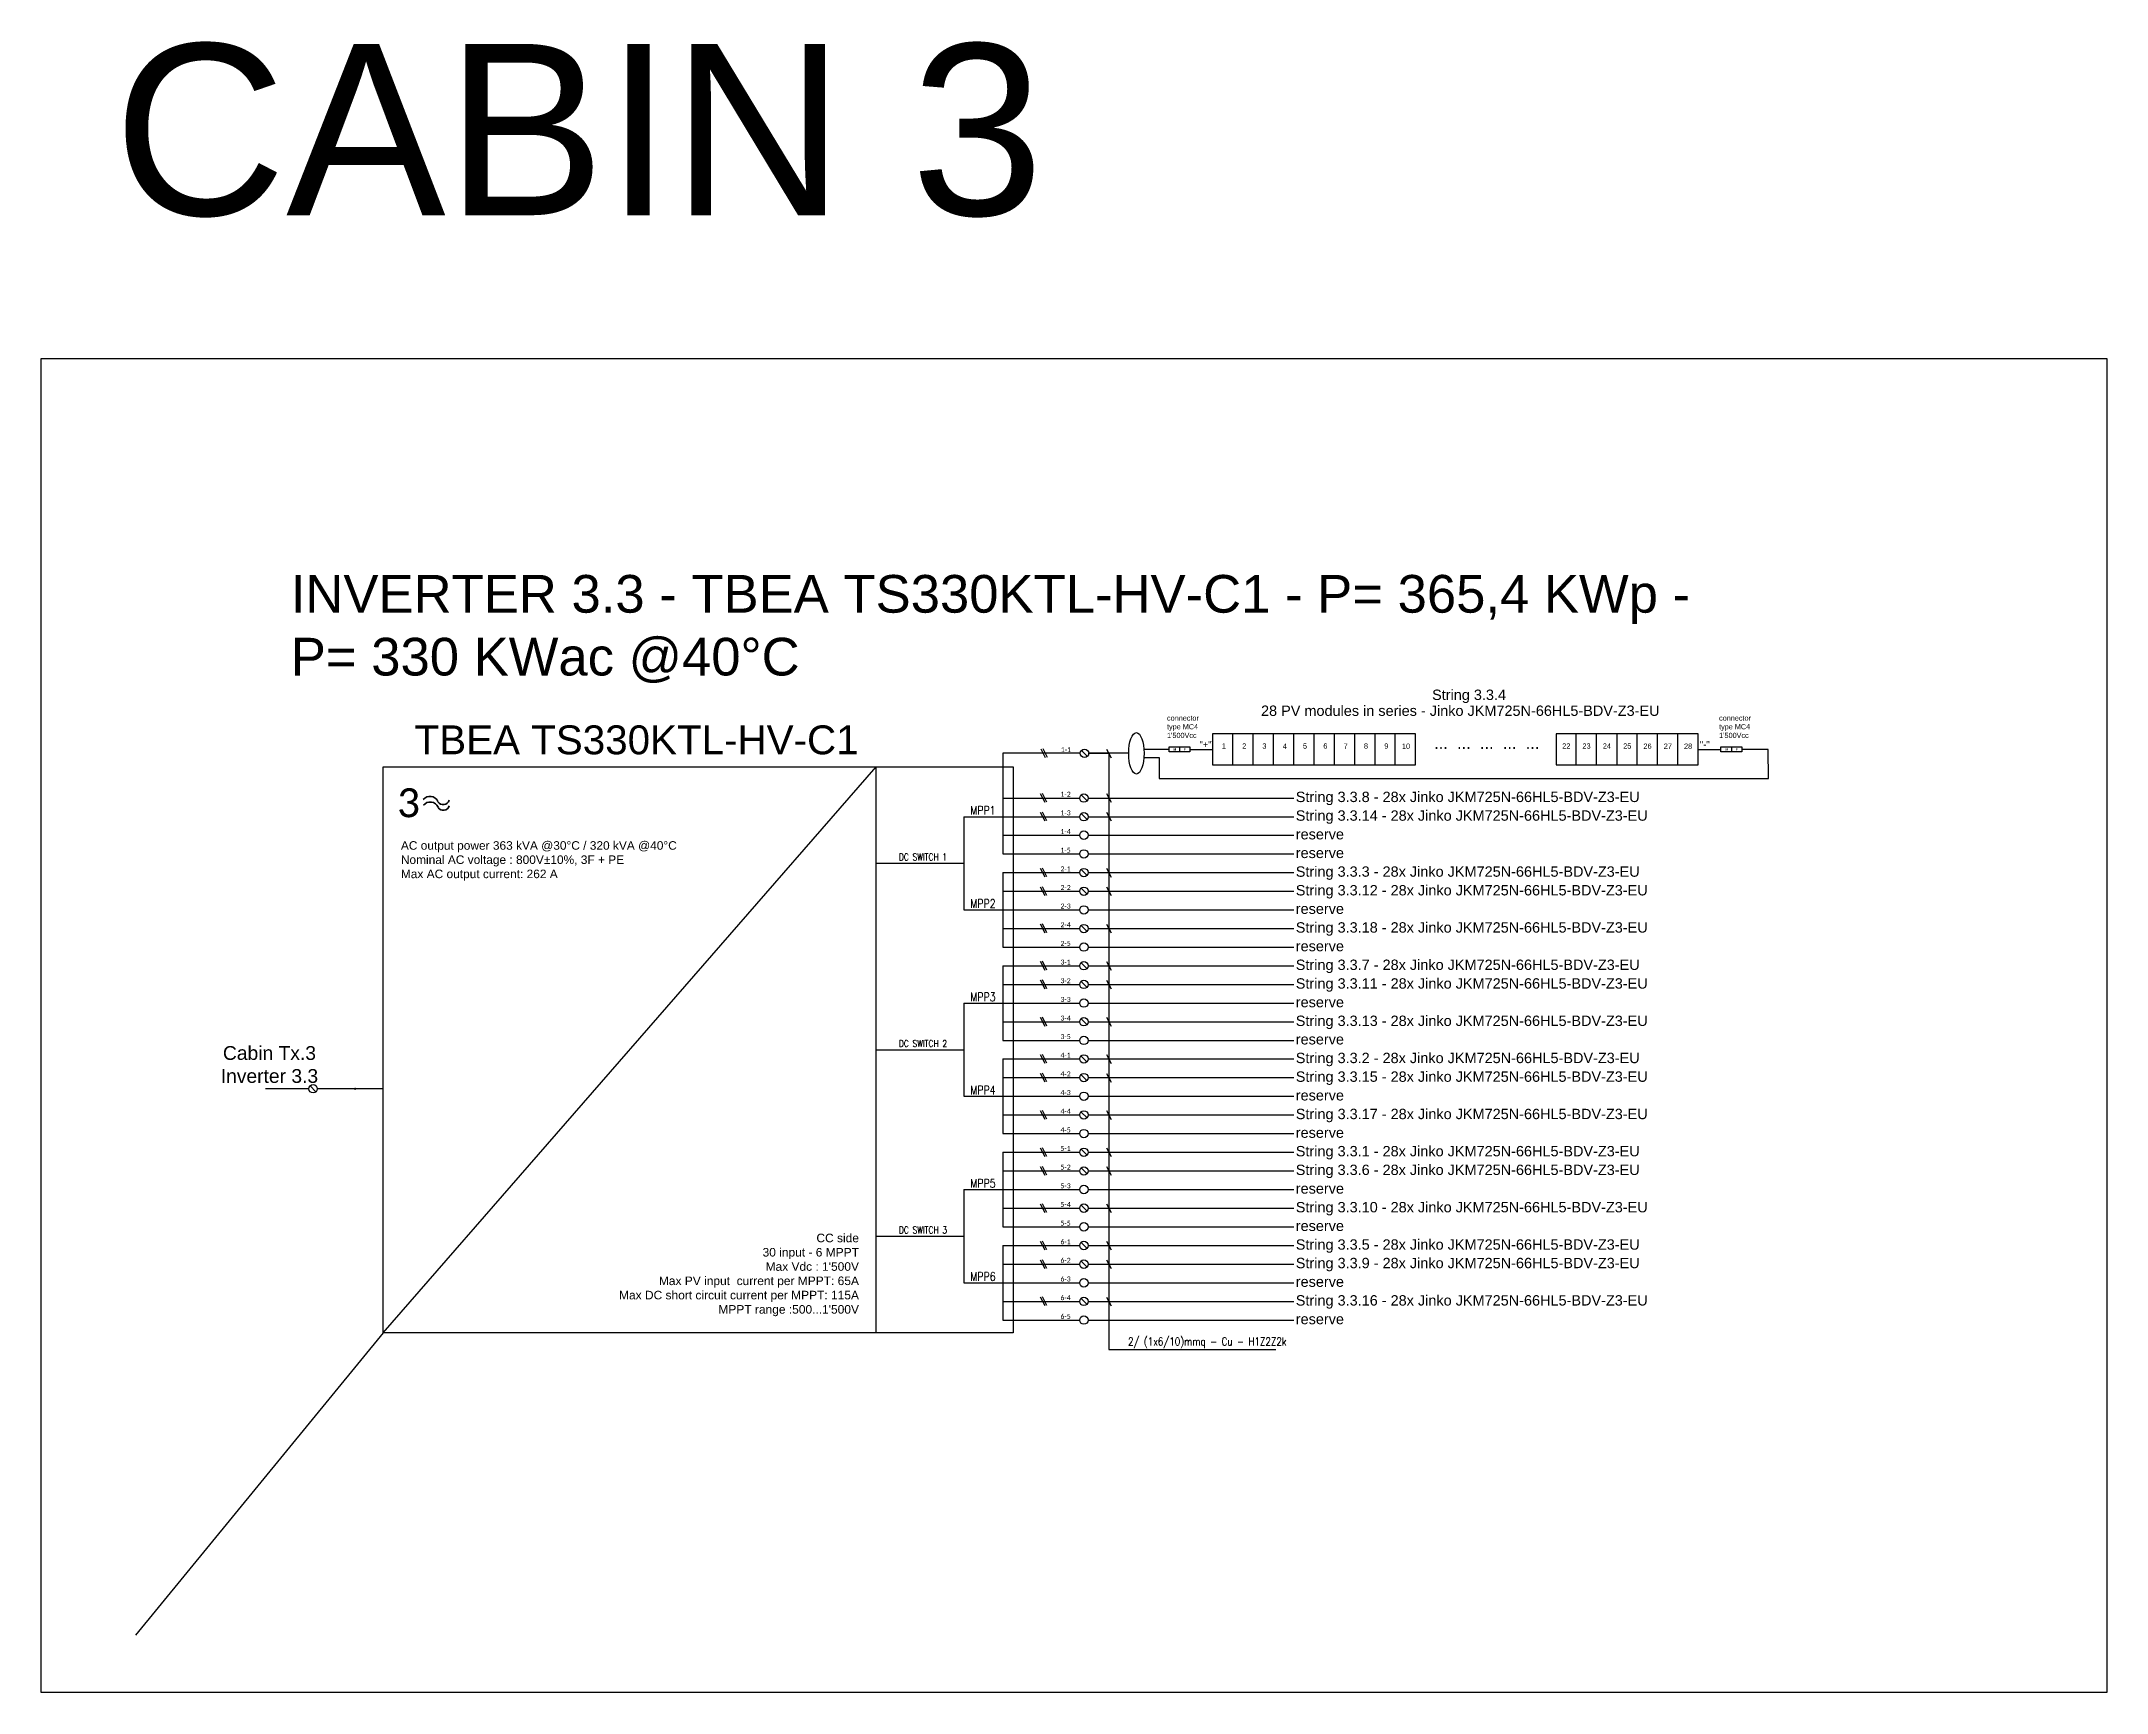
# Model space of a CAD drawing. Header units: millimetres. Extents: x 14856 to 141494, y 133975 to 167686.
# Drawn here: x 43500 to 55562, y 133975 to 143614 of the extents above; entities that cross this region are included whole.
import ezdxf

# ---------------------------------------------------------------- set-up
doc = ezdxf.new("R2010")
doc.units = ezdxf.units.MM
doc.linetypes.add('TRATTEGGIATA', pattern=[19.05, 12.7, -6.35])
doc.layers.add('-Testi', color=1, linetype='Continuous')
doc.layers.add('TRATTEGGIATA', color=40, linetype='TRATTEGGIATA')
doc.styles.add('Legend', font='calibri.ttf')
doc.styles.add('SIMPLEX', font='SIMPLEX', dxfattribs={"width": 0.8})
doc.styles.get("Standard").update_dxf_attribs({"font": 'arial.ttf'})

# ---------------------------------------------------------------- blocks, each defined once
blk = doc.blocks.new('P00102')
at = {"color": 1, "linetype": 'ByBlock', "lineweight": 25}
for p, q in [((0, 4), (-4, -4)), ((2, 4), (-2, -4)), ((4, 4), (0, -4))]:
    blk.add_line(p, q, dxfattribs=at)
blk = doc.blocks.new('P00')
at = {"color": 1}
for points in [[(-19, 26), (7, -25)], [(20, -25), (-6, 26)]]:
    blk.add_lwpolyline(points, dxfattribs=at)

msp = doc.modelspace()

# ---------------------------------------------------------------- linework, layer by layer
for points in [[(50340, 139572), (50340, 139390), (51526, 139390), (51526, 139572), (50340, 139572)], [(50459, 139390), (50459, 139572)], [(50577, 139390), (50577, 139571)], [(50696, 139389), (50696, 139571)], [(50814, 139390), (50814, 139572)], [(50933, 139390), (50933, 139571)], [(51052, 139389), (51052, 139571)], [(51170, 139390), (51170, 139572)], [(51289, 139390), (51289, 139571)], [(51407, 139389), (51407, 139571)], [(52346, 139572), (52346, 139390), (53176, 139390), (53176, 139572), (52346, 139572)], [(52464, 139390), (52464, 139572)], [(52583, 139390), (52583, 139571)], [(52702, 139389), (52702, 139571)], [(52820, 139390), (52820, 139572)], [(52939, 139390), (52939, 139571)], [(52939, 139390), (52939, 139571)], [(53057, 139389), (53057, 139571)], [(53057, 139389), (53057, 139571)], [(53176, 139390), (53176, 139572)], [(49115, 139458), (49115, 138871)], [(49610, 139440), (49575, 139475)], [(49614, 139458), (49734, 139458), (49734, 135978)], [(49721, 139483), (49747, 139432)], [(49721, 139483), (49747, 139432)], [(50147, 139496), (50147, 139466)], [(50207, 139481), (50340, 139481)], [(53176, 139481), (53309, 139481)], [(53370, 139496), (53370, 139466)], [(45496, 136075), (48375, 139379)], [(48375, 136075), (48375, 139379)], [(49607, 139180), (49572, 139215)], [(49721, 139223), (49747, 139172)], [(48887, 139088), (49115, 139088)], [(48887, 139088), (48887, 138544)], [(49607, 139071), (49572, 139106)], [(49721, 139114), (49747, 139063)], [(48375, 138816), (48887, 138816)], [(49115, 138762), (49115, 138327)], [(49607, 138745), (49572, 138779)], [(49721, 138787), (49747, 138736)], [(49607, 138636), (49572, 138670)], [(49721, 138679), (49747, 138628)], [(48887, 138544), (49115, 138544)], [(49607, 138418), (49572, 138453)], [(49721, 138461), (49747, 138410)], [(49607, 138200), (49572, 138235)], [(49721, 138243), (49747, 138192)], [(49115, 138218), (49115, 137782)], [(49607, 138091), (49572, 138126)], [(49721, 138134), (49747, 138083)], [(48887, 138000), (49115, 138000)], [(48887, 138000), (48887, 137456)], [(49607, 137874), (49572, 137909)], [(49721, 137917), (49747, 137866)], [(48375, 137728), (48887, 137728)], [(49115, 137674), (49115, 137238)], [(49607, 137656), (49572, 137691)], [(49721, 137699), (49747, 137648)], [(45104, 137483), (45070, 137517)], [(49607, 137547), (49572, 137582)], [(49721, 137590), (49747, 137539)], [(45496, 137500), (45112, 137500)], [(48887, 137456), (49115, 137456)], [(49607, 137330), (49572, 137364)], [(49721, 137373), (49747, 137321)], [(49607, 137112), (49572, 137147)], [(49721, 137155), (49747, 137104)], [(49115, 137129), (49115, 136694)], [(49607, 137003), (49572, 137038)], [(49721, 137046), (49747, 136995)], [(48887, 136912), (49115, 136912)], [(48887, 136912), (48887, 136367)], [(49607, 136785), (49572, 136820)], [(49721, 136828), (49747, 136777)], [(48375, 136640), (48887, 136640)], [(49115, 136585), (49115, 136150)], [(49607, 136568), (49572, 136603)], [(49721, 136611), (49747, 136560)], [(49607, 136459), (49572, 136494)], [(49721, 136502), (49747, 136451)], [(48887, 136367), (49115, 136367)], [(49607, 136241), (49572, 136276)], [(49721, 136284), (49747, 136233)], [(49734, 135978), (50709, 135978)]]:
    msp.add_lwpolyline(points)
at = {"color": 40}
for points in [[(49568, 139458), (49115, 139458)], [(49850, 139458), (49617, 139458)], [(49940, 139483), (50085, 139483)], [(49940, 139433), (50029, 139433), (50029, 139311), (53586, 139311), (53585, 139481), (53431, 139481)]]:
    msp.add_lwpolyline(points, dxfattribs=at)
for points in [[(50086, 139496), (50207, 139496), (50207, 139466), (50086, 139466)], [(53309, 139496), (53431, 139496), (53431, 139466), (53309, 139466)], [(45496, 139379), (49176, 139379), (49176, 136075), (45496, 136075)]]:
    msp.add_lwpolyline(points, close=True)
at = {"color": 40, "linetype": 'Continuous'}
for points in [[(49115, 139197), (49565, 139197)], [(49614, 139197), (50814, 139197)], [(49115, 139088), (49565, 139088)], [(49614, 139088), (50814, 139088)], [(49115, 138762), (49565, 138762)], [(49614, 138762), (50814, 138762)], [(49115, 138653), (49565, 138653)], [(49614, 138653), (50814, 138653)], [(49115, 138435), (49565, 138435)], [(49614, 138435), (50814, 138435)], [(49115, 138218), (49565, 138218)], [(49115, 138109), (49565, 138109)], [(49614, 138218), (50814, 138218)], [(49614, 138109), (50814, 138109)], [(49115, 137891), (49565, 137891)], [(49614, 137891), (50814, 137891)], [(49115, 137674), (49565, 137674)], [(49614, 137674), (50814, 137674)], [(49115, 137347), (49565, 137347)], [(49614, 137347), (50814, 137347)]]:
    msp.add_lwpolyline(points, dxfattribs=at)
at = {"color": 8, "linetype": 'Continuous'}
for points in [[(49115, 138980), (49565, 138980)], [(49614, 138980), (50814, 138980)], [(49115, 138871), (49565, 138871)], [(49614, 138871), (50814, 138871)], [(49115, 138544), (49565, 138544)], [(49614, 138544), (50814, 138544)], [(49115, 138327), (49565, 138327)], [(49614, 138327), (50814, 138327)], [(49115, 138000), (49565, 138000)], [(49614, 138000), (50814, 138000)], [(49115, 137782), (49565, 137782)], [(49614, 137782), (50814, 137782)], [(49115, 137456), (49565, 137456)], [(49614, 137456), (50814, 137456)], [(49115, 137238), (49565, 137238)], [(49614, 137238), (50814, 137238)], [(49115, 136912), (49565, 136912)], [(49614, 136912), (50814, 136912)], [(49115, 136694), (49565, 136694)], [(49614, 136694), (50814, 136694)], [(49115, 136367), (49565, 136367)], [(49614, 136367), (50814, 136367)], [(49115, 136150), (49565, 136150)], [(49614, 136150), (50814, 136150)]]:
    msp.add_lwpolyline(points, dxfattribs=at)
at = {"color": 4}
msp.add_lwpolyline([(45062, 137500), (44810, 137500)], dxfattribs=at)
at = {"color": 7}
for centre in [(49592, 139458), (49589, 139197), (49589, 139088), (49589, 138762), (49589, 138653), (49589, 138435), (49589, 138218), (49589, 138109), (49589, 137891), (49589, 137674), (49589, 137565), (49589, 137347), (49589, 137129), (49589, 137020), (49589, 136803), (49589, 136585), (49589, 136476), (49589, 136259)]:
    msp.add_circle(centre, 24.6, dxfattribs=at)
at = {"color": 8}
for centre in [(49589, 138980), (49589, 138871), (49589, 138544), (49589, 138327), (49589, 138000), (49589, 137782), (49589, 137456), (49589, 137238), (49589, 136912), (49589, 136694), (49589, 136367), (49589, 136150)]:
    msp.add_circle(centre, 24.6, dxfattribs=at)
msp.add_circle((45087, 137500), 24.6)
at = {"lineweight": 35}
for centre, radius, start, end in [((45770, 139157), 50.1, 22.5771, 141.9874), ((45771, 139124), 50.1, 22.5771, 141.9874), ((45847, 139195), 36.5, 211.9962, 342.6174), ((45848, 139162), 36.5, 211.9962, 342.6174)]:
    msp.add_arc(centre, radius, start, end, dxfattribs=at)
msp.add_ellipse((49895, 139458), major_axis=(0, -121), ratio=0.370747)
at = {"layer": 'Defpoints', "color": 1}
msp.add_line((45496, 136075), (44051, 134311), dxfattribs=at)
msp.add_lwpolyline([(43500, 141762), (55562, 141762), (55562, 133975), (43500, 133975)], close=True, dxfattribs=at)
at = {"layer": 'TRATTEGGIATA', "color": 40, "linetype": 'Continuous', "ltscale": 0.5}
for points in [[(49115, 137565), (49565, 137565)], [(49614, 137565), (50814, 137565)], [(49115, 137129), (49565, 137129)], [(49115, 137020), (49565, 137020)], [(49614, 137129), (50814, 137129)], [(49614, 137020), (50814, 137020)], [(49115, 136803), (49565, 136803)], [(49614, 136803), (50814, 136803)], [(49115, 136585), (49565, 136585)], [(49614, 136585), (50814, 136585)], [(49115, 136476), (49565, 136476)], [(49614, 136476), (50814, 136476)], [(49115, 136259), (49565, 136259)], [(49614, 136259), (50814, 136259)]]:
    msp.add_lwpolyline(points, dxfattribs=at)

# ---------------------------------------------------------------- block references
for name, p in [('P00', (49356, 139458)), ('P00', (49353, 139197)), ('P00', (49353, 139089)), ('P00', (49353, 138762)), ('P00', (49353, 138653)), ('P00', (49353, 138436)), ('P00', (49353, 138218)), ('P00', (49353, 138109)), ('P00', (49353, 137891)), ('P00', (49353, 137674)), ('P00102', (45332, 137500)), ('P00', (49353, 137565)), ('P00', (49353, 137347)), ('P00', (49353, 137129)), ('P00', (49353, 137021)), ('P00', (49353, 136803)), ('P00', (49353, 136585)), ('P00', (49353, 136476)), ('P00', (49353, 136259))]:
    msp.add_blockref(name, p)

# ---------------------------------------------------------------- texts
at = {"layer": '-Testi', "color": 7, "attachment_point": 5, "style": 'SIMPLEX'}
for s, insert, char_height, width in [('MPP1', (48999, 139125), 50, 54.43), ('DC SWITCH 1', (48649, 138853), 40, 391.73), ('MPP2', (48999, 138581), 50, 54.43), ('MPP3', (48999, 138036), 50, 54.43), ('DC SWITCH 2', (48649, 137764), 40, 391.73), ('MPP4', (48999, 137492), 50, 54.43), ('MPP5', (48999, 136948), 50, 54.43), ('DC SWITCH 3', (48649, 136676), 40, 391.73), ('MPP6', (48999, 136404), 50, 54.43), ('2/ (1x6/10)mmq - Cu - H1Z2Z2k', (50309, 136017), 46.62, 1811.15)]:
    msp.add_mtext(s, dxfattribs=dict(at, insert=insert, char_height=char_height, width=width))
for s, insert, char_height, width, attachment_point in [('CABIN 3', (43921, 143599), 1000, 9076.37, 1), ('INVERTER 3.3 - TBEA TS330KTL-HV-C1 - P= 365,4 KWp - P= 330 KWac @40°C', (44957, 140499), 220, 8459.92, 1), ("connector type MC4\\P1'500Vcc", (50074, 139679), 30.34, 266.35, 1), ('28 PV modules in series - Jinko JKM725N-66HL5-BDV-Z3-EU', (50623, 139737), 60.44, 2681.98, 1), ("connector type MC4\\P1'500Vcc", (53298, 139679), 30.34, 266.35, 1), ('TBEA TS330KTL-HV-C1', (45680, 139621), 168.7, 3487.59, 1), ('\\pxql;{\\fArial|b1|i0|c0|p34;M}', (50111, 139488), 13.78, 16.7, 1), ('\\pxql;{\\fArial|b1|i0|c0|p34;F}', (50172, 139488), 13.78, 16.7, 1), ("''+''", (50263, 139529), 38.1, 72.4, 1), ('1 ', (50394, 139516), 30.8, 30.84, 1), ('2 ', (50513, 139516), 30.8, 30.84, 1), ('3 ', (50631, 139516), 30.8, 30.84, 1), ('4 ', (50750, 139515), 30.8, 30.84, 1), ('5 ', (50868, 139516), 30.8, 30.84, 1), ('6 ', (50987, 139516), 30.8, 30.84, 1), ('7 ', (51105, 139515), 30.8, 30.84, 1), ('8 ', (51224, 139516), 30.8, 30.84, 1), ('9 ', (51343, 139516), 30.8, 30.84, 1), ('10 ', (51446, 139515), 30.8, 30.84, 1), ('...  ...  ...  ...  ... ', (51634, 139553), 68.89, 747.03, 1), ('22 ', (52382, 139516), 30.8, 30.84, 1), ('23 ', (52500, 139516), 30.8, 30.84, 1), ('24 ', (52619, 139516), 30.8, 30.84, 1), ('25 ', (52738, 139516), 30.8, 30.84, 1), ('26 ', (52856, 139515), 30.8, 30.84, 1), ('27', (52975, 139515), 30.8, 30.84, 1), ('28 ', (53093, 139515), 30.8, 30.84, 1), ("''-''", (53185, 139529), 38.1, 72.4, 1), ('\\pxql;{\\fArial|b1|i0|c0|p34;M}', (53335, 139488), 13.78, 16.7, 1), ('\\pxql;{\\fArial|b1|i0|c0|p34;F}', (53395, 139488), 13.78, 16.7, 1), ('AC output power 363 kVA @30°C / 320 kVA @40°C\\PNominal AC voltage : 800V±10%, 3F + PE \\PMax AC output current: 262 A', (45600, 138945), 49.77, 2205.22, 1), ('\\pxqc;Cabin Tx.3\\PInverter 3.3', (44377, 137749), 80.48, 910.84, 1), ("CC side\\P30 input - 6 MPPT \\PMax Vdc : 1'500V\\PMax PV input  current per MPPT: 65A\\PMax DC short circuit current per MPPT: 115A \\PMPPT range :500...1'500V ", (48275, 136654), 50, 1795.44, 3)]:
    msp.add_mtext(s, dxfattribs=dict(insert=insert, char_height=char_height, width=width, attachment_point=attachment_point))
at = {"color": 7, "char_height": 60.44, "width": 4500, "attachment_point": 1}
for s, insert in [('String 3.3.4', (51622, 139830)), ('String 3.3.8 - 28x Jinko JKM725N-66HL5-BDV-Z3-EU', (50826, 139234)), ('String 3.3.14 - 28x Jinko JKM725N-66HL5-BDV-Z3-EU', (50826, 139125)), ('String 3.3.3 - 28x Jinko JKM725N-66HL5-BDV-Z3-EU', (50826, 138798)), ('String 3.3.12 - 28x Jinko JKM725N-66HL5-BDV-Z3-EU', (50826, 138689)), ('String 3.3.18 - 28x Jinko JKM725N-66HL5-BDV-Z3-EU', (50826, 138472)), ('String 3.3.7 - 28x Jinko JKM725N-66HL5-BDV-Z3-EU', (50826, 138254)), ('String 3.3.11 - 28x Jinko JKM725N-66HL5-BDV-Z3-EU', (50826, 138145)), ('String 3.3.13 - 28x Jinko JKM725N-66HL5-BDV-Z3-EU', (50826, 137927)), ('String 3.3.2 - 28x Jinko JKM725N-66HL5-BDV-Z3-EU', (50826, 137710)), ('String 3.3.15 - 28x Jinko JKM725N-66HL5-BDV-Z3-EU', (50826, 137601)), ('String 3.3.17 - 28x Jinko JKM725N-66HL5-BDV-Z3-EU', (50826, 137383)), ('String 3.3.1 - 28x Jinko JKM725N-66HL5-BDV-Z3-EU', (50826, 137166)), ('String 3.3.6 - 28x Jinko JKM725N-66HL5-BDV-Z3-EU', (50826, 137057)), ('String 3.3.10 - 28x Jinko JKM725N-66HL5-BDV-Z3-EU', (50826, 136839)), ('String 3.3.5 - 28x Jinko JKM725N-66HL5-BDV-Z3-EU', (50826, 136621)), ('String 3.3.9 - 28x Jinko JKM725N-66HL5-BDV-Z3-EU', (50826, 136513)), ('String 3.3.16 - 28x Jinko JKM725N-66HL5-BDV-Z3-EU', (50826, 136295))]:
    msp.add_mtext(s, dxfattribs=dict(at, insert=insert))
at = {"color": 7, "char_height": 28.9, "width": 87.84, "attachment_point": 1, "style": 'Legend'}
for s, insert in [('1-1', (49454, 139494)), ('1-2', (49452, 139234)), ('1-3', (49452, 139125)), ('2-1', (49452, 138798)), ('2-2', (49452, 138689)), ('2-4', (49452, 138472)), ('3-1', (49452, 138254)), ('3-2', (49452, 138145)), ('3-4', (49452, 137927)), ('4-1', (49452, 137710)), ('4-2', (49452, 137601)), ('4-4', (49452, 137383)), ('5-1', (49452, 137166)), ('5-2', (49452, 137057)), ('5-4', (49452, 136839)), ('6-1', (49452, 136621)), ('6-2', (49452, 136513)), ('6-4', (49452, 136295))]:
    msp.add_mtext(s, dxfattribs=dict(at, insert=insert))
at = {"insert": (45578, 139254), "char_height": 169, "width": 2757.72, "attachment_point": 1, "style": 'Legend'}
msp.add_mtext('3', dxfattribs=at)
at = {"color": 8, "char_height": 28.9, "width": 87.84, "attachment_point": 1, "style": 'Legend'}
for s, insert in [('1-4', (49452, 139016)), ('1-5', (49452, 138907)), ('2-3', (49452, 138581)), ('2-5', (49452, 138363)), ('3-3', (49452, 138036)), ('3-5', (49452, 137819)), ('4-3', (49452, 137492)), ('4-5', (49452, 137274)), ('5-3', (49452, 136948)), ('5-5', (49452, 136730)), ('6-3', (49452, 136404)), ('6-5', (49452, 136186))]:
    msp.add_mtext(s, dxfattribs=dict(at, insert=insert))
at = {"color": 8, "char_height": 60.4, "width": 4500, "attachment_point": 1}
for insert in [(50826, 139016), (50826, 138907), (50826, 138581), (50826, 138363), (50826, 138036), (50826, 137819), (50826, 137492), (50826, 137274), (50826, 136948), (50826, 136730), (50826, 136404), (50826, 136186)]:
    msp.add_mtext('reserve', dxfattribs=dict(at, insert=insert))

doc.saveas('drawing.dxf')
